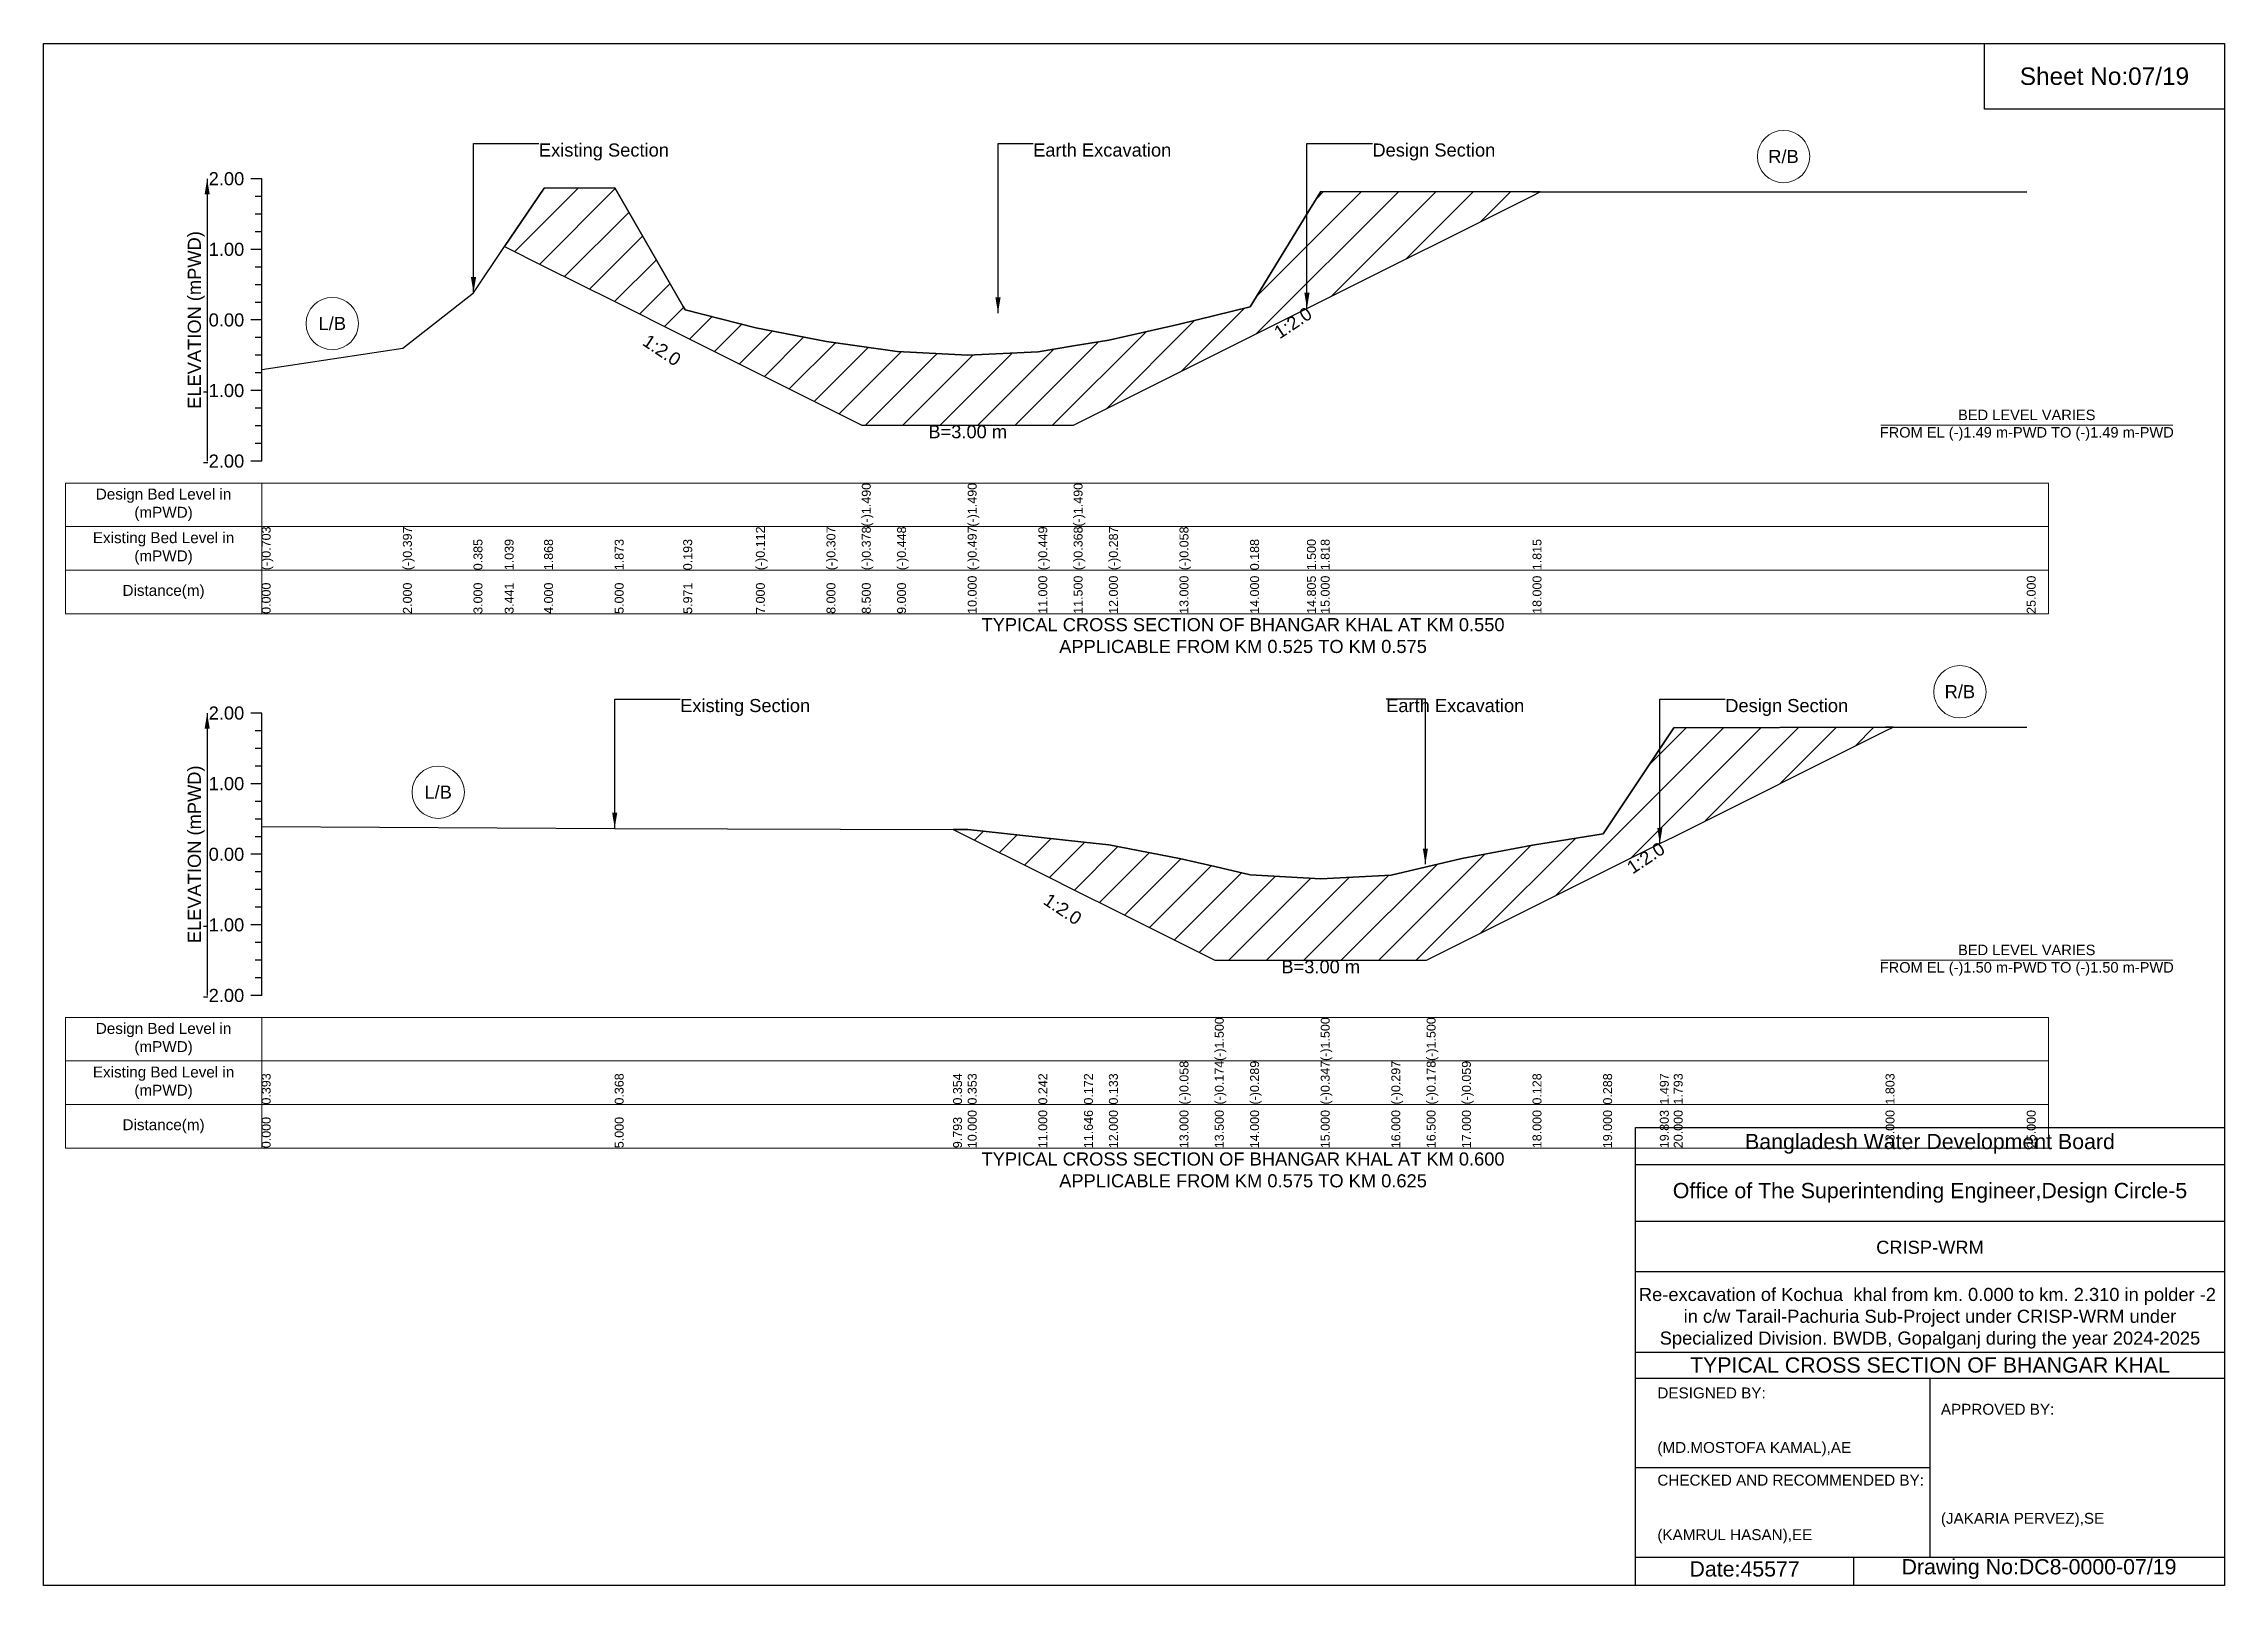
# Model space of a CAD drawing. Header units: inches. Extents: x 91000 to 288000, y -5656 to 0.
# Drawn here: x 160000 to 168000, y -5656 to 0 of the extents above; entities that cross this region are included whole.
import ezdxf

# ---------------------------------------------------------------- set-up
doc = ezdxf.new("R2010")
doc.units = ezdxf.units.IN
doc.header["$LTSCALE"] = 7
doc.header["$MEASUREMENT"] = 0
for name, color, linetype, lineweight in [('Cross section Data Border', 7, 'Continuous', 9), ('Cross Section Labels', 7, 'Continuous', 9), ('Existing_Bed_Level for Xsection', 7, 'Continuous', 25)]:
    doc.layers.add(name, color=color, linetype=linetype, lineweight=lineweight)
doc.styles.get("Standard").update_dxf_attribs({"font": 'arial.ttf'})
doc.dimstyles.get("Standard").update_dxf_attribs({"dimtxt": 0.18, "dimasz": 0.18, "dimexe": 0.18, "dimexo": 0.0625, "dimgap": 0.09, "dimtad": 0, "dimtih": 1, "dimtoh": 1, "dimdec": 4, "dimzin": 0, "dimdsep": 46, "dimtxsty": 'Standard', "dimcen": 0.09, "dimadec": 0, "dimazin": 0, "dimtfac": 1, "dimtdec": 4, "dimtofl": 0, "dimtmove": 0, "dimatfit": 3, "dimfxl": 1, "dimtolj": 1, "dimtzin": 0, "dimarcsym": 0})

msp = doc.modelspace()

# ---------------------------------------------------------------- texts
at = {"attachment_point": 5}
for s, insert, char_height in [('Sheet No:07/19', (167560, -120), 64), ('Bangladesh Water Development Board', (166920, -4036), 56), ('Office of The Superintending Engineer,Design Circle-5', (166920, -4216), 56)]:
    msp.add_mtext(s, dxfattribs=dict(at, insert=insert, char_height=char_height))
for s, insert, char_height, width, attachment_point in [('CRISP-WRM', (166920, -4416), 48, 2240, 5), ('Re-excavation of Kochua  khal from km. 0.000 to km. 2.310 in polder -2  in c/w Tarail-Pachuria Sub-Project under CRISP-WRM under Specialized Division. BWDB, Gopalganj during the year 2024-2025', (166920, -4676), 48, 2160, 5), ('TYPICAL CROSS SECTION OF BHANGAR KHAL', (166920, -4848), 56, 2240, 5), ('DESIGNED BY:^J^J^J(MD.MOSTOFA KAMAL),AE', (165920, -5056), 40, 1120, 4), ('APPROVED BY:^J^J^J^J^J^J(JAKARIA PERVEZ),SE', (166960, -5216), 40, 1120, 4), ('CHECKED AND RECOMMENDED BY:^J^J^J(KAMRUL HASAN),EE', (165920, -5376), 40, 1120, 4), ('Date:45577', (166240, -5596), 56, 1120, 5), ('Drawing No:DC8-0000-07/19', (167320, -5596), 56, 1760, 5)]:
    msp.add_mtext(s, dxfattribs=dict(insert=insert, char_height=char_height, width=width, attachment_point=attachment_point))
at = {"layer": 'Cross section Data Border', "char_height": 40, "width": 640, "attachment_point": 5}
for s, insert in [('Design Bed Level in (mPWD)', (160440, -1691.9)), ('Existing Bed Level in (mPWD)', (160440, -1851.9)), ('Distance(m)', (160440, -2011.9)), ('Design Bed Level in (mPWD)', (160440, -3652.1)), ('Existing Bed Level in (mPWD)', (160440, -3812.1)), ('Distance(m)', (160440, -3972.1))]:
    msp.add_mtext(s, dxfattribs=dict(at, insert=insert))
at = {"layer": 'Cross Section Labels'}
for s, insert, char_height, attachment_point in [('Existing Section', (161817, -366.4), 48, 1), ('Earth Excavation', (163630, -366.4), 48, 1), ('Design Section', (164874.5, -366.4), 48, 1), ('R/B', (166382.7, -414.3), 48, 5), ('L/B', (161059, -1026.9), 48, 5), ('BED LEVEL VARIES ^JFROM EL (-)1.49 m-PWD TO (-)1.49 m-PWD', (167275, -1399.8), 38.4, 5), ('B=3.00 m', (163390, -1399.8), 48, 2), ('TYPICAL CROSS SECTION OF BHANGAR KHAL AT KM 0.550^JAPPLICABLE FROM KM 0.525 TO KM 0.575', (164400, -2171.9), 48, 5), ('R/B', (167029.7, -2377.7), 48, 5), ('Existing Section', (162335, -2404.3), 48, 1), ('Earth Excavation', (164925, -2404.3), 48, 1), ('Design Section', (166169, -2404.3), 48, 1), ('L/B', (161447.5, -2746.1), 48, 5), ('BED LEVEL VARIES ^JFROM EL (-)1.50 m-PWD TO (-)1.50 m-PWD', (167275, -3362.6), 38.4, 5), ('B=3.00 m', (164685, -3362.6), 48, 2), ('TYPICAL CROSS SECTION OF BHANGAR KHAL AT KM 0.600^JAPPLICABLE FROM KM 0.575 TO KM 0.625', (164400, -4132.1), 48, 5)]:
    msp.add_mtext(s, dxfattribs=dict(at, insert=insert, char_height=char_height, attachment_point=attachment_point))
at = {"layer": 'Cross Section Labels', "char_height": 48, "attachment_point": 2}
for insert, rotation in [((164569.7, -1004.2), 33.69007), ((162281.6, -1104.7), 326.30993), ((165864.2, -2967.3), 33.69007), ((163751.7, -3155), 326.30993)]:
    msp.add_mtext('1:2.0', dxfattribs=dict(at, insert=insert, rotation=rotation))
at = {"layer": 'Existing_Bed_Level for Xsection', "char_height": 48, "attachment_point": 6}
for s, insert in [('2.00', (160736, -495.9)), ('1.00', (160736, -754.9)), ('0.00', (160736, -1013.9)), ('-1.00', (160736, -1272.9)), ('-2.00', (160736, -1531.9)), ('2.00', (160736, -2456.1)), ('1.00', (160736, -2715.1)), ('0.00', (160736, -2974.1)), ('-1.00', (160736, -3233.1)), ('-2.00', (160736, -3492.1))]:
    msp.add_mtext(s, dxfattribs=dict(at, insert=insert))
at = {"layer": 'Existing_Bed_Level for Xsection', "rotation": 90}
for s, insert, char_height, attachment_point in [('ELEVATION (mPWD)', (160560, -1013.9), 48, 5), ('(-)1.490', (163001.5, -1771.9), 32.8, 1), ('(-)1.490', (163390, -1771.9), 32.8, 1), ('(-)1.490', (163778.5, -1771.9), 32.8, 1), ('(-)0.703', (160800, -1931.9), 32.8, 1), ('(-)0.397', (161318, -1931.9), 32.8, 1), ('0.385', (161577, -1931.9), 32.8, 1), ('1.039', (161691.3, -1931.9), 32.8, 1), ('1.868', (161836, -1931.9), 32.8, 1), ('1.873', (162095, -1931.9), 32.8, 1), ('0.193', (162346.4, -1931.9), 32.8, 1), ('(-)0.112', (162613, -1931.9), 32.8, 1), ('(-)0.307', (162872, -1931.9), 32.8, 1), ('(-)0.378', (163001.5, -1931.9), 32.8, 1), ('(-)0.448', (163131, -1931.9), 32.8, 1), ('(-)0.497', (163390, -1931.9), 32.8, 1), ('(-)0.449', (163649, -1931.9), 32.8, 1), ('(-)0.368', (163778.5, -1931.9), 32.8, 1), ('(-)0.287', (163908, -1931.9), 32.8, 1), ('(-)0.058', (164167, -1931.9), 32.8, 1), ('0.188', (164426, -1931.9), 32.8, 1), ('1.500', (164634.5, -1931.9), 32.8, 1), ('1.818', (164685, -1931.9), 32.8, 1), ('1.815', (165462, -1931.9), 32.8, 1), ('0.000', (160800, -2091.9), 32.8, 1), ('2.000', (161318, -2091.9), 32.8, 1), ('3.000', (161577, -2091.9), 32.8, 1), ('3.441', (161691.3, -2091.9), 32.8, 1), ('4.000', (161836, -2091.9), 32.8, 1), ('5.000', (162095, -2091.9), 32.8, 1), ('5.971', (162346.4, -2091.9), 32.8, 1), ('7.000', (162613, -2091.9), 32.8, 1), ('8.000', (162872, -2091.9), 32.8, 1), ('8.500', (163001.5, -2091.9), 32.8, 1), ('9.000', (163131, -2091.9), 32.8, 1), ('10.000', (163390, -2091.9), 32.8, 1), ('11.000', (163649, -2091.9), 32.8, 1), ('11.500', (163778.5, -2091.9), 32.8, 1), ('12.000', (163908, -2091.9), 32.8, 1), ('13.000', (164167, -2091.9), 32.8, 1), ('14.000', (164426, -2091.9), 32.8, 1), ('14.805', (164634.5, -2091.9), 32.8, 1), ('15.000', (164685, -2091.9), 32.8, 1), ('18.000', (165462, -2091.9), 32.8, 1), ('25.000', (167275, -2091.9), 32.8, 1), ('ELEVATION (mPWD)', (160560, -2974.1), 48, 5), ('(-)1.500', (164296.5, -3732.1), 32.8, 1), ('(-)1.500', (164685, -3732.1), 32.8, 1), ('(-)1.500', (165073.5, -3732.1), 32.8, 1), ('(-)0.058', (164167, -3892.1), 32.8, 1), ('(-)0.174', (164296.5, -3892.1), 32.8, 1), ('(-)0.289', (164426, -3892.1), 32.8, 1), ('(-)0.347', (164685, -3892.1), 32.8, 1), ('(-)0.297', (164944, -3892.1), 32.8, 1), ('(-)0.178', (165073.5, -3892.1), 32.8, 1), ('(-)0.059', (165203, -3892.1), 32.8, 1), ('0.393', (160800, -3892.1), 32.8, 1), ('0.368', (162095, -3892.1), 32.8, 1), ('0.354', (163336.3, -3892.1), 32.8, 1), ('0.353', (163390, -3892.1), 32.8, 1), ('0.242', (163649, -3892.1), 32.8, 1), ('0.172', (163816.4, -3892.1), 32.8, 1), ('0.133', (163908, -3892.1), 32.8, 1), ('0.128', (165462, -3892.1), 32.8, 1), ('0.288', (165721, -3892.1), 32.8, 1), ('1.497', (165929, -3892.1), 32.8, 1), ('1.793', (165980, -3892.1), 32.8, 1), ('1.803', (166757, -3892.1), 32.8, 1), ('10.000', (163390, -4052.1), 32.8, 1), ('11.000', (163649, -4052.1), 32.8, 1), ('11.646', (163816.4, -4052.1), 32.8, 1), ('12.000', (163908, -4052.1), 32.8, 1), ('13.000', (164167, -4052.1), 32.8, 1), ('13.500', (164296.5, -4052.1), 32.8, 1), ('14.000', (164426, -4052.1), 32.8, 1), ('15.000', (164685, -4052.1), 32.8, 1), ('16.000', (164944, -4052.1), 32.8, 1), ('16.500', (165073.5, -4052.1), 32.8, 1), ('17.000', (165203, -4052.1), 32.8, 1), ('18.000', (165462, -4052.1), 32.8, 1), ('19.000', (165721, -4052.1), 32.8, 1), ('19.803', (165929, -4052.1), 32.8, 1), ('20.000', (165980, -4052.1), 32.8, 1), ('23.000', (166757, -4052.1), 32.8, 1), ('25.000', (167275, -4052.1), 32.8, 1), ('0.000', (160800, -4052.1), 32.8, 1), ('5.000', (162095, -4052.1), 32.8, 1), ('9.793', (163336.3, -4052.1), 32.8, 1)]:
    msp.add_mtext(s, dxfattribs=dict(at, insert=insert, char_height=char_height, attachment_point=attachment_point))

# ---------------------------------------------------------------- hatches: boundary and pattern name
at = {"layer": 'Existing_Bed_Level for Xsection'}
h = msp.add_hatch(dxfattribs=at)
h.set_pattern_fill('ANSI31', color=256, scale=777, style=0)
h.paths.add_polyline_path([(161691.3, -744.7), (161836, -817.1), (162095, -946.6), (162346.4, -1072.3), (162354, -1076.1), (162613, -1205.6), (162872, -1335.1), (163001.5, -1399.8), (163131, -1399.8), (163390, -1399.8), (163649, -1399.8), (163778.5, -1399.8), (163908, -1335.1), (164167, -1205.6), (164426, -1076.1), (164634.5, -971.8), (164685, -946.6), (165462, -558.1), (165490.5, -543.8), (165462, -543.8), (164685, -543.1), (164634.5, -625.4), (164426, -965.2), (164167, -1028.9), (163908, -1088.3), (163778.5, -1109.2), (163649, -1130.2), (163390, -1142.6), (163131, -1130), (163001.5, -1111.7), (162872, -1093.4), (162613, -1042.9), (162354, -977.1), (162346.4, -964), (162095, -528.8), (161836, -530.1)])
h = msp.add_hatch(dxfattribs=at)
h.set_pattern_fill('ANSI31', color=256, scale=777, style=0)
h.paths.add_polyline_path([(163336.3, -2882.5), (163390, -2909.4), (163649, -3038.9), (163816.4, -3122.6), (163908, -3168.4), (164167, -3297.9), (164296.5, -3362.6), (164426, -3362.6), (164685, -3362.6), (164944, -3362.6), (165073.5, -3362.6), (165203, -3297.9), (165462, -3168.4), (165721, -3038.9), (165929, -2934.9), (165980, -2909.4), (166757, -2520.9), (166784.5, -2507.2), (166757, -2507.2), (165980, -2509.7), (165929, -2586.5), (165721, -2899.5), (165462, -2941), (165203, -2989.4), (165073.5, -3020.2), (164944, -3051.1), (164685, -3064), (164426, -3049), (164296.5, -3019.1), (164167, -2989.1), (163908, -2939.7), (163816.4, -2929.7), (163649, -2911.4), (163390, -2882.7)])

# ---------------------------------------------------------------- linework, layer by layer
for points in [[(160000, 0), (168000, 0), (168000, -5656), (160000, -5656)], [(167120, 0), (168000, 0), (168000, -240), (167120, -240)]]:
    msp.add_lwpolyline(points, close=True)
for points in [[(165840, -5656), (165840, -3976), (168000, -3976)], [(165840, -4112), (168000, -4112)], [(165840, -4320), (168000, -4320)], [(165840, -4504), (168000, -4504)], [(165840, -4800), (168000, -4800)], [(165840, -4896), (168000, -4896)], [(166920, -4896), (166920, -5552)], [(165840, -5224), (166920, -5224)], [(165840, -5552), (168000, -5552)], [(166640, -5552), (166640, -5656)]]:
    msp.add_lwpolyline(points)
at = {"layer": 'Cross section Data Border'}
for points in [[(160080, -1611.9), (167355, -1611.9), (167355, -2091.9), (160080, -2091.9)], [(160080, -3572.1), (167355, -3572.1), (167355, -4052.1), (160080, -4052.1)]]:
    msp.add_lwpolyline(points, close=True, dxfattribs=at)
for points in [[(160800, -1611.9), (160800, -2091.9)], [(160080, -1771.9), (167355, -1771.9)], [(160080, -1931.9), (167355, -1931.9)], [(160800, -3572.1), (160800, -4052.1)], [(160080, -3732.1), (167355, -3732.1)], [(160080, -3892.1), (167355, -3892.1)]]:
    msp.add_lwpolyline(points, dxfattribs=at)
at = {"layer": 'Cross Section Labels'}
for points in [[(166739.2, -1399.8), (167810.8, -1399.8)], [(166739.2, -3362.6), (167810.8, -3362.6)]]:
    msp.add_lwpolyline(points, dxfattribs=at)
for centre in [(166382.7, -414.3), (161059, -1026.9), (167029.7, -2377.7), (161447.5, -2746.1)]:
    msp.add_circle(centre, 96, dxfattribs=at)
at = {"layer": 'Existing_Bed_Level for Xsection'}
for points in [[(160800, -495.9), (160760, -495.9)], [(160800, -1531.9), (160800, -1272.9), (160800, -1013.9), (160800, -754.9), (160800, -495.9)], [(160800, -1196), (161318, -1116.7), (161577, -914.2), (161691.3, -744.7), (161836, -530.1), (162095, -528.8), (162346.4, -964), (162354, -977.1), (162613, -1042.9), (162872, -1093.4), (163001.5, -1111.7), (163001.5, -1111.7), (163131, -1130), (163390, -1142.6), (163390, -1142.6), (163649, -1130.2), (163778.5, -1109.2), (163778.5, -1109.2), (163908, -1088.3), (164167, -1028.9), (164426, -965.2), (164634.5, -625.4), (164685, -543.1), (165462, -543.8), (165490.5, -543.8), (167275, -543.8)], [(160800, -560.7), (160776, -560.7)], [(160800, -625.4), (160776, -625.4)], [(160800, -690.2), (160776, -690.2)], [(160800, -754.9), (160760, -754.9)], [(160800, -819.7), (160776, -819.7)], [(160800, -884.4), (160776, -884.4)], [(160800, -949.2), (160776, -949.2)], [(160800, -1013.9), (160760, -1013.9)], [(160800, -1078.7), (160776, -1078.7)], [(160800, -1143.4), (160776, -1143.4)], [(160800, -1272.9), (160760, -1272.9)], [(160800, -1208.2), (160776, -1208.2)], [(160800, -1337.7), (160776, -1337.7)], [(160800, -1402.4), (160776, -1402.4)], [(160800, -1467.2), (160776, -1467.2)], [(160800, -1531.9), (160760, -1531.9)], [(160800, -2456.1), (160760, -2456.1)], [(160800, -3492.1), (160800, -3233.1), (160800, -2974.1), (160800, -2715.1), (160800, -2456.1)], [(160800, -2520.9), (160776, -2520.9)], [(160800, -2872.3), (162095, -2878.8), (163336.3, -2882.5), (163390, -2882.7), (163649, -2911.4), (163816.4, -2929.7), (163908, -2939.7), (164167, -2989.1), (164296.5, -3019.1), (164296.5, -3019.1), (164426, -3049), (164685, -3064), (164685, -3064), (164944, -3051.1), (165073.5, -3020.2), (165073.5, -3020.2), (165203, -2989.4), (165462, -2941), (165721, -2899.5), (165929, -2586.5), (165980, -2509.7), (166757, -2507.2), (166784.5, -2507.2), (167275, -2507.2)], [(160800, -2585.6), (160776, -2585.6)], [(160800, -2715.1), (160760, -2715.1)], [(160800, -2650.4), (160776, -2650.4)], [(160800, -2779.9), (160776, -2779.9)], [(160800, -2844.6), (160776, -2844.6)], [(160800, -2909.4), (160776, -2909.4)], [(160800, -2974.1), (160760, -2974.1)], [(160800, -3038.9), (160776, -3038.9)], [(160800, -3103.6), (160776, -3103.6)], [(160800, -3168.4), (160776, -3168.4)], [(160800, -3233.1), (160760, -3233.1)], [(160800, -3297.9), (160776, -3297.9)], [(160800, -3362.6), (160776, -3362.6)], [(160800, -3427.4), (160776, -3427.4)], [(160800, -3492.1), (160760, -3492.1)]]:
    msp.add_lwpolyline(points, dxfattribs=at)
for points in [[(161691.3, -744.7), (161836, -817.1), (162095, -946.6), (162346.4, -1072.3), (162354, -1076.1), (162613, -1205.6), (162872, -1335.1), (163001.5, -1399.8), (163001.5, -1399.8), (163131, -1399.8), (163390, -1399.8), (163390, -1399.8), (163649, -1399.8), (163778.5, -1399.8), (163778.5, -1399.8), (163908, -1335.1), (164167, -1205.6), (164426, -1076.1), (164634.5, -971.8), (164685, -946.6), (165462, -558.1), (165490.5, -543.8), (165462, -543.8), (164685, -543.1), (164634.5, -625.4), (164426, -965.2), (164167, -1028.9), (163908, -1088.3), (163778.5, -1109.2), (163778.5, -1109.2), (163649, -1130.2), (163390, -1142.6), (163390, -1142.6), (163131, -1130), (163001.5, -1111.7), (163001.5, -1111.7), (162872, -1093.4), (162613, -1042.9), (162354, -977.1), (162346.4, -964), (162095, -528.8), (161836, -530.1)], [(163336.3, -2882.5), (163336.3, -2882.5), (163390, -2909.4), (163649, -3038.9), (163816.4, -3122.6), (163908, -3168.4), (164167, -3297.9), (164296.5, -3362.6), (164296.5, -3362.6), (164426, -3362.6), (164685, -3362.6), (164685, -3362.6), (164944, -3362.6), (165073.5, -3362.6), (165073.5, -3362.6), (165203, -3297.9), (165462, -3168.4), (165721, -3038.9), (165929, -2934.9), (165980, -2909.4), (166757, -2520.9), (166784.5, -2507.2), (166757, -2507.2), (165980, -2509.7), (165929, -2586.5), (165721, -2899.5), (165462, -2941), (165203, -2989.4), (165073.5, -3020.2), (165073.5, -3020.2), (164944, -3051.1), (164685, -3064), (164685, -3064), (164426, -3049), (164296.5, -3019.1), (164296.5, -3019.1), (164167, -2989.1), (163908, -2939.7), (163816.4, -2929.7), (163649, -2911.4), (163390, -2882.7), (163336.3, -2882.5)]]:
    msp.add_lwpolyline(points, close=True, dxfattribs=at)

msp.set_redraw_order([(e.dxf.handle, doc.entitydb.next_handle()) for e in msp.query("TEXT MTEXT ATTDEF DIMENSION ARC_DIMENSION")])  # texts and dimensions are drawn at this point

# ---------------------------------------------------------------- leaders
at = {"layer": 'Cross Section Labels', "annotation_type": 0, "has_hookline": 1, "hookline_direction": 0}
for points, text_width in [([(161577, -914.2), (161577, -366.4), (161816.9, -366.4)], 467.2), ([(163501.1, -988.9), (163501.1, -366.4), (163629.9, -366.4)], 497), ([(164634.5, -971.8), (164634.5, -366.4), (164874.4, -366.4)], 441.2), ([(162095, -2878.8), (162095, -2404.3), (162334.9, -2404.3)], 467.2), ([(165068.9, -3010.4), (165068.9, -2404.3), (164924.9, -2404.3)], 497), ([(165929, -2934.9), (165929, -2404.3), (166168.9, -2404.3)], 441.2)]:
    msp.add_leader(points, dimstyle='Standard', override={"dimasz": 57.6}, dxfattribs=dict(at, text_width=text_width))
at = {"layer": 'Existing_Bed_Level for Xsection'}
for points in [[(160600, -495.9), (160600, -1531.9)], [(160600, -2456.1), (160600, -3492.1)]]:
    msp.add_leader(points, dimstyle='Standard', override={"dimasz": 57.6}, dxfattribs=at)

doc.saveas('drawing.dxf')
